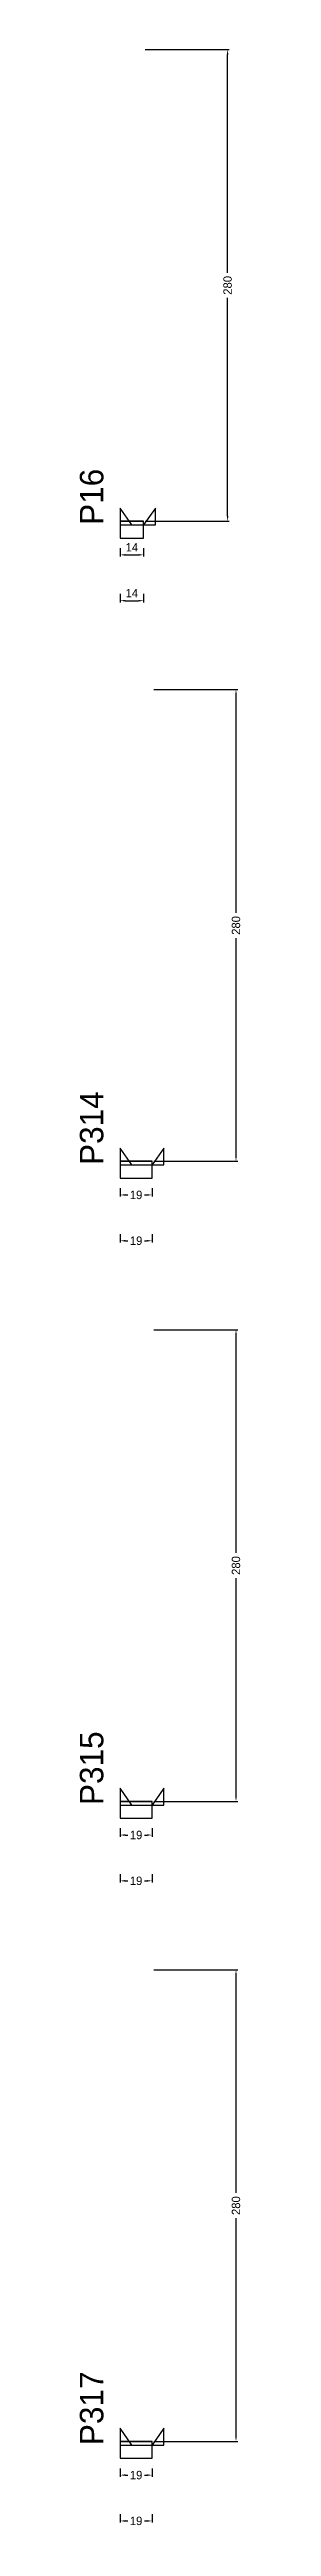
# Model space of a CAD drawing. Header units: centimetres. Extents: x -12000 to 4089, y -6086 to 2114.
# Drawn here: x 3976 to 4072, y -1188 to 282 of the extents above; entities that cross this region are included whole.
import ezdxf

# ---------------------------------------------------------------- set-up
doc = ezdxf.new("R2010")
doc.units = ezdxf.units.CM
for name, color, linetype in [('NOMENCLATURA', 7, 'Continuous'), ('SARR_2.2x10', 60, 'Continuous'), ('SARR_2.2x7', 40, 'Continuous')]:
    doc.layers.add(name, color=color, linetype=linetype)
doc.dimstyles.new('PAINEL-NOVA', dxfattribs={"dimtxt": 5, "dimasz": 3, "dimexe": 1, "dimexo": 1, "dimgap": 1, "dimtad": 1, "dimcen": 2.5, "dimazin": 3, "dimtfac": 1, "dimtmove": 0, "dimatfit": 3})

msp = doc.modelspace()

# ---------------------------------------------------------------- texts
at = {"layer": 'NOMENCLATURA'}
for s, p in [('P16', (3990, 0)), ('P314', (3990, -380)), ('P315', (3990, -760)), ('P317', (3990, -1140))]:
    msp.add_text(s, height=14, rotation=90, dxfattribs=at).set_placement(p)

# ---------------------------------------------------------------- blocks, each defined once
blk = doc.blocks.new('_CLOSEDFILLED')
at = {"color": 0, "linetype": 'BYBLOCK'}
blk.add_solid([(-1, 0.16), (0, 0), (-1, -0.16)], dxfattribs=at)
blk = doc.blocks.new('*D99')
for p, q in [((4000, -1153.8), (4000, -1158.8)), ((4003, -1157.8), (4004.5, -1157.8)), ((4014.5, -1157.8), (4016, -1157.8)), ((4019, -1153.8), (4019, -1158.8))]:
    blk.add_line(p, q)
at = {"layer": 'Defpoints'}
for p in [(4000, -1152.8), (4000, -1157.8), (4019, -1152.8)]:
    blk.add_point(p, dxfattribs=at)
at = {"layer": 'SARR_2.2x10', "xscale": 3, "yscale": 3, "rotation": 180}
blk.add_blockref('_CLOSEDFILLED', (4000, -1157.8), dxfattribs=at)
at = {"layer": 'SARR_2.2x10', "xscale": 3, "yscale": 3}
blk.add_blockref('_CLOSEDFILLED', (4019, -1157.8), dxfattribs=at)
at = {"layer": 'SARR_2.2x10', "insert": (4009.5, -1157.8), "char_height": 5, "attachment_point": 5}
blk.add_mtext('19', dxfattribs=at)
blk = doc.blocks.new('*D100')
for p, q in [((4020, -857.8), (4070, -857.8)), ((4069, -990.3), (4069, -860.8)), ((4069, -1134.8), (4069, -1005.3)), ((4020, -1137.8), (4070, -1137.8))]:
    blk.add_line(p, q)
at = {"layer": 'Defpoints'}
for p in [(4019, -857.8), (4019, -1137.8), (4069, -1137.8)]:
    blk.add_point(p, dxfattribs=at)
at = {"layer": 'SARR_2.2x10', "xscale": 3, "yscale": 3}
for p, rotation in [((4069, -857.8), 90), ((4069, -1137.8), 270)]:
    blk.add_blockref('_CLOSEDFILLED', p, dxfattribs=dict(at, rotation=rotation))
at = {"layer": 'SARR_2.2x10', "insert": (4069, -997.8), "char_height": 5, "attachment_point": 5, "rotation": 90}
blk.add_mtext('280', dxfattribs=at)
blk = doc.blocks.new('*D101')
for p, q in [((4020, -857.8), (4070, -857.8)), ((4069, -990.3), (4069, -860.8)), ((4069, -1134.8), (4069, -1005.3)), ((4020, -1137.8), (4070, -1137.8))]:
    blk.add_line(p, q)
at = {"layer": 'Defpoints'}
for p in [(4019, -857.8), (4019, -1137.8), (4069, -1137.8)]:
    blk.add_point(p, dxfattribs=at)
at = {"layer": 'SARR_2.2x10', "xscale": 3, "yscale": 3}
for p, rotation in [((4069, -857.8), 90), ((4069, -1137.8), 270)]:
    blk.add_blockref('_CLOSEDFILLED', p, dxfattribs=dict(at, rotation=rotation))
at = {"layer": 'SARR_2.2x10', "insert": (4069, -997.8), "char_height": 5, "attachment_point": 5, "rotation": 90}
blk.add_mtext('280', dxfattribs=at)
blk = doc.blocks.new('*D102')
for p, q in [((4020, -857.8), (4070, -857.8)), ((4069, -990.3), (4069, -860.8)), ((4069, -1134.8), (4069, -1005.3)), ((4020, -1137.8), (4070, -1137.8))]:
    blk.add_line(p, q)
at = {"layer": 'Defpoints'}
for p in [(4019, -857.8), (4019, -1137.8), (4069, -1137.8)]:
    blk.add_point(p, dxfattribs=at)
at = {"layer": 'SARR_2.2x10', "xscale": 3, "yscale": 3}
for p, rotation in [((4069, -857.8), 90), ((4069, -1137.8), 270)]:
    blk.add_blockref('_CLOSEDFILLED', p, dxfattribs=dict(at, rotation=rotation))
at = {"layer": 'SARR_2.2x10', "insert": (4069, -997.8), "char_height": 5, "attachment_point": 5, "rotation": 90}
blk.add_mtext('280', dxfattribs=at)
blk = doc.blocks.new('*D103')
for p, q in [((4020, -857.8), (4070, -857.8)), ((4069, -990.3), (4069, -860.8)), ((4069, -1134.8), (4069, -1005.3)), ((4020, -1137.8), (4070, -1137.8))]:
    blk.add_line(p, q)
at = {"layer": 'Defpoints'}
for p in [(4019, -857.8), (4019, -1137.8), (4069, -1137.8)]:
    blk.add_point(p, dxfattribs=at)
at = {"layer": 'SARR_2.2x10', "xscale": 3, "yscale": 3}
for p, rotation in [((4069, -857.8), 90), ((4069, -1137.8), 270)]:
    blk.add_blockref('_CLOSEDFILLED', p, dxfattribs=dict(at, rotation=rotation))
at = {"layer": 'SARR_2.2x10', "insert": (4069, -997.8), "char_height": 5, "attachment_point": 5, "rotation": 90}
blk.add_mtext('280', dxfattribs=at)
blk = doc.blocks.new('*D104')
for p, q in [((4000, -1181), (4000, -1186)), ((4003, -1185), (4004.5, -1185)), ((4014.5, -1185), (4016, -1185)), ((4019, -1181), (4019, -1186))]:
    blk.add_line(p, q)
at = {"layer": 'Defpoints'}
for p in [(4000, -1180), (4000, -1185), (4019, -1180)]:
    blk.add_point(p, dxfattribs=at)
at = {"layer": 'SARR_2.2x10', "xscale": 3, "yscale": 3, "rotation": 180}
blk.add_blockref('_CLOSEDFILLED', (4000, -1185), dxfattribs=at)
at = {"layer": 'SARR_2.2x10', "xscale": 3, "yscale": 3}
blk.add_blockref('_CLOSEDFILLED', (4019, -1185), dxfattribs=at)
at = {"layer": 'SARR_2.2x10', "insert": (4009.5, -1185), "char_height": 5, "attachment_point": 5}
blk.add_mtext('19', dxfattribs=at)
blk = doc.blocks.new('GRA-E')
at = {"layer": 'SARR_2.2x7'}
blk.add_lwpolyline([(0, 0), (7, 0), (0, 10)], close=True, dxfattribs=at)
blk = doc.blocks.new('GRA-D')
at = {"layer": 'SARR_2.2x7'}
blk.add_lwpolyline([(0, 0), (7, 0), (7, 10)], close=True, dxfattribs=at)
blk = doc.blocks.new('*D73')
for p, q in [((4000, -773.8), (4000, -778.8)), ((4003, -777.8), (4004.5, -777.8)), ((4014.5, -777.8), (4016, -777.8)), ((4019, -773.8), (4019, -778.8))]:
    blk.add_line(p, q)
at = {"layer": 'Defpoints'}
for p in [(4000, -772.8), (4000, -777.8), (4019, -772.8)]:
    blk.add_point(p, dxfattribs=at)
at = {"layer": 'SARR_2.2x10', "xscale": 3, "yscale": 3, "rotation": 180}
blk.add_blockref('_CLOSEDFILLED', (4000, -777.8), dxfattribs=at)
at = {"layer": 'SARR_2.2x10', "xscale": 3, "yscale": 3}
blk.add_blockref('_CLOSEDFILLED', (4019, -777.8), dxfattribs=at)
at = {"layer": 'SARR_2.2x10', "insert": (4009.5, -777.8), "char_height": 5, "attachment_point": 5}
blk.add_mtext('19', dxfattribs=at)
blk = doc.blocks.new('*D74')
for p, q in [((4020, -477.8), (4070, -477.8)), ((4069, -610.3), (4069, -480.8)), ((4069, -754.8), (4069, -625.3)), ((4020, -757.8), (4070, -757.8))]:
    blk.add_line(p, q)
at = {"layer": 'Defpoints'}
for p in [(4019, -477.8), (4019, -757.8), (4069, -757.8)]:
    blk.add_point(p, dxfattribs=at)
at = {"layer": 'SARR_2.2x10', "xscale": 3, "yscale": 3}
for p, rotation in [((4069, -477.8), 90), ((4069, -757.8), 270)]:
    blk.add_blockref('_CLOSEDFILLED', p, dxfattribs=dict(at, rotation=rotation))
at = {"layer": 'SARR_2.2x10', "insert": (4069, -617.8), "char_height": 5, "attachment_point": 5, "rotation": 90}
blk.add_mtext('280', dxfattribs=at)
blk = doc.blocks.new('*D75')
for p, q in [((4020, -477.8), (4070, -477.8)), ((4069, -610.3), (4069, -480.8)), ((4069, -754.8), (4069, -625.3)), ((4020, -757.8), (4070, -757.8))]:
    blk.add_line(p, q)
at = {"layer": 'Defpoints'}
for p in [(4019, -477.8), (4019, -757.8), (4069, -757.8)]:
    blk.add_point(p, dxfattribs=at)
at = {"layer": 'SARR_2.2x10', "xscale": 3, "yscale": 3}
for p, rotation in [((4069, -477.8), 90), ((4069, -757.8), 270)]:
    blk.add_blockref('_CLOSEDFILLED', p, dxfattribs=dict(at, rotation=rotation))
at = {"layer": 'SARR_2.2x10', "insert": (4069, -617.8), "char_height": 5, "attachment_point": 5, "rotation": 90}
blk.add_mtext('280', dxfattribs=at)
blk = doc.blocks.new('*D76')
for p, q in [((4020, -477.8), (4070, -477.8)), ((4069, -610.3), (4069, -480.8)), ((4069, -754.8), (4069, -625.3)), ((4020, -757.8), (4070, -757.8))]:
    blk.add_line(p, q)
at = {"layer": 'Defpoints'}
for p in [(4019, -477.8), (4019, -757.8), (4069, -757.8)]:
    blk.add_point(p, dxfattribs=at)
at = {"layer": 'SARR_2.2x10', "xscale": 3, "yscale": 3}
for p, rotation in [((4069, -477.8), 90), ((4069, -757.8), 270)]:
    blk.add_blockref('_CLOSEDFILLED', p, dxfattribs=dict(at, rotation=rotation))
at = {"layer": 'SARR_2.2x10', "insert": (4069, -617.8), "char_height": 5, "attachment_point": 5, "rotation": 90}
blk.add_mtext('280', dxfattribs=at)
blk = doc.blocks.new('*D77')
for p, q in [((4020, -477.8), (4070, -477.8)), ((4069, -610.3), (4069, -480.8)), ((4069, -754.8), (4069, -625.3)), ((4020, -757.8), (4070, -757.8))]:
    blk.add_line(p, q)
at = {"layer": 'Defpoints'}
for p in [(4019, -477.8), (4019, -757.8), (4069, -757.8)]:
    blk.add_point(p, dxfattribs=at)
at = {"layer": 'SARR_2.2x10', "xscale": 3, "yscale": 3}
for p, rotation in [((4069, -477.8), 90), ((4069, -757.8), 270)]:
    blk.add_blockref('_CLOSEDFILLED', p, dxfattribs=dict(at, rotation=rotation))
at = {"layer": 'SARR_2.2x10', "insert": (4069, -617.8), "char_height": 5, "attachment_point": 5, "rotation": 90}
blk.add_mtext('280', dxfattribs=at)
blk = doc.blocks.new('*D78')
for p, q in [((4000, -801), (4000, -806)), ((4003, -805), (4004.5, -805)), ((4014.5, -805), (4016, -805)), ((4019, -801), (4019, -806))]:
    blk.add_line(p, q)
at = {"layer": 'Defpoints'}
for p in [(4000, -800), (4000, -805), (4019, -800)]:
    blk.add_point(p, dxfattribs=at)
at = {"layer": 'SARR_2.2x10', "xscale": 3, "yscale": 3, "rotation": 180}
blk.add_blockref('_CLOSEDFILLED', (4000, -805), dxfattribs=at)
at = {"layer": 'SARR_2.2x10', "xscale": 3, "yscale": 3}
blk.add_blockref('_CLOSEDFILLED', (4019, -805), dxfattribs=at)
at = {"layer": 'SARR_2.2x10', "insert": (4009.5, -805), "char_height": 5, "attachment_point": 5}
blk.add_mtext('19', dxfattribs=at)
blk = doc.blocks.new('*D47')
for p, q in [((4000, -393.8), (4000, -398.8)), ((4019, -393.8), (4019, -398.8)), ((4003, -397.8), (4004.5, -397.8)), ((4014.5, -397.8), (4016, -397.8))]:
    blk.add_line(p, q)
at = {"layer": 'Defpoints'}
for p in [(4000, -392.8), (4019, -392.8), (4000, -397.8)]:
    blk.add_point(p, dxfattribs=at)
at = {"layer": 'SARR_2.2x10', "xscale": 3, "yscale": 3, "rotation": 180}
blk.add_blockref('_CLOSEDFILLED', (4000, -397.8), dxfattribs=at)
at = {"layer": 'SARR_2.2x10', "xscale": 3, "yscale": 3}
blk.add_blockref('_CLOSEDFILLED', (4019, -397.8), dxfattribs=at)
at = {"layer": 'SARR_2.2x10', "insert": (4009.5, -397.8), "char_height": 5, "attachment_point": 5}
blk.add_mtext('19', dxfattribs=at)
blk = doc.blocks.new('*D48')
for p, q in [((4020, -97.8), (4070, -97.8)), ((4069, -230.3), (4069, -100.8)), ((4069, -374.8), (4069, -245.3)), ((4020, -377.8), (4070, -377.8))]:
    blk.add_line(p, q)
at = {"layer": 'Defpoints'}
for p in [(4019, -97.8), (4019, -377.8), (4069, -377.8)]:
    blk.add_point(p, dxfattribs=at)
at = {"layer": 'SARR_2.2x10', "xscale": 3, "yscale": 3}
for p, rotation in [((4069, -97.8), 90), ((4069, -377.8), 270)]:
    blk.add_blockref('_CLOSEDFILLED', p, dxfattribs=dict(at, rotation=rotation))
at = {"layer": 'SARR_2.2x10', "insert": (4069, -237.8), "char_height": 5, "attachment_point": 5, "rotation": 90}
blk.add_mtext('280', dxfattribs=at)
blk = doc.blocks.new('*D49')
for p, q in [((4020, -97.8), (4070, -97.8)), ((4069, -230.3), (4069, -100.8)), ((4069, -374.8), (4069, -245.3)), ((4020, -377.8), (4070, -377.8))]:
    blk.add_line(p, q)
at = {"layer": 'Defpoints'}
for p in [(4019, -97.8), (4019, -377.8), (4069, -377.8)]:
    blk.add_point(p, dxfattribs=at)
at = {"layer": 'SARR_2.2x10', "xscale": 3, "yscale": 3}
for p, rotation in [((4069, -97.8), 90), ((4069, -377.8), 270)]:
    blk.add_blockref('_CLOSEDFILLED', p, dxfattribs=dict(at, rotation=rotation))
at = {"layer": 'SARR_2.2x10', "insert": (4069, -237.8), "char_height": 5, "attachment_point": 5, "rotation": 90}
blk.add_mtext('280', dxfattribs=at)
blk = doc.blocks.new('*D50')
for p, q in [((4020, -97.8), (4070, -97.8)), ((4069, -230.3), (4069, -100.8)), ((4069, -374.8), (4069, -245.3)), ((4020, -377.8), (4070, -377.8))]:
    blk.add_line(p, q)
at = {"layer": 'Defpoints'}
for p in [(4019, -97.8), (4019, -377.8), (4069, -377.8)]:
    blk.add_point(p, dxfattribs=at)
at = {"layer": 'SARR_2.2x10', "xscale": 3, "yscale": 3}
for p, rotation in [((4069, -97.8), 90), ((4069, -377.8), 270)]:
    blk.add_blockref('_CLOSEDFILLED', p, dxfattribs=dict(at, rotation=rotation))
at = {"layer": 'SARR_2.2x10', "insert": (4069, -237.8), "char_height": 5, "attachment_point": 5, "rotation": 90}
blk.add_mtext('280', dxfattribs=at)
blk = doc.blocks.new('*D51')
for p, q in [((4020, -97.8), (4070, -97.8)), ((4069, -230.3), (4069, -100.8)), ((4069, -374.8), (4069, -245.3)), ((4020, -377.8), (4070, -377.8))]:
    blk.add_line(p, q)
at = {"layer": 'Defpoints'}
for p in [(4019, -97.8), (4019, -377.8), (4069, -377.8)]:
    blk.add_point(p, dxfattribs=at)
at = {"layer": 'SARR_2.2x10', "xscale": 3, "yscale": 3}
for p, rotation in [((4069, -97.8), 90), ((4069, -377.8), 270)]:
    blk.add_blockref('_CLOSEDFILLED', p, dxfattribs=dict(at, rotation=rotation))
at = {"layer": 'SARR_2.2x10', "insert": (4069, -237.8), "char_height": 5, "attachment_point": 5, "rotation": 90}
blk.add_mtext('280', dxfattribs=at)
blk = doc.blocks.new('*D52')
for p, q in [((4000, -421), (4000, -426)), ((4003, -425), (4004.5, -425)), ((4014.5, -425), (4016, -425)), ((4019, -421), (4019, -426))]:
    blk.add_line(p, q)
at = {"layer": 'Defpoints'}
for p in [(4000, -420), (4000, -425), (4019, -420)]:
    blk.add_point(p, dxfattribs=at)
at = {"layer": 'SARR_2.2x10', "xscale": 3, "yscale": 3, "rotation": 180}
blk.add_blockref('_CLOSEDFILLED', (4000, -425), dxfattribs=at)
at = {"layer": 'SARR_2.2x10', "xscale": 3, "yscale": 3}
blk.add_blockref('_CLOSEDFILLED', (4019, -425), dxfattribs=at)
at = {"layer": 'SARR_2.2x10', "insert": (4009.5, -425), "char_height": 5, "attachment_point": 5}
blk.add_mtext('19', dxfattribs=at)
blk = doc.blocks.new('*D21')
for p, q in [((4000, -13.8), (4000, -18.8)), ((4014, -13.8), (4014, -18.8)), ((4003, -17.8), (4011, -17.8))]:
    blk.add_line(p, q)
at = {"layer": 'Defpoints'}
for p in [(4000, -12.8), (4014, -12.8), (4000, -17.8)]:
    blk.add_point(p, dxfattribs=at)
at = {"layer": 'SARR_2.2x10', "xscale": 3, "yscale": 3, "rotation": 180}
blk.add_blockref('_CLOSEDFILLED', (4000, -17.8), dxfattribs=at)
at = {"layer": 'SARR_2.2x10', "xscale": 3, "yscale": 3}
blk.add_blockref('_CLOSEDFILLED', (4014, -17.8), dxfattribs=at)
at = {"layer": 'SARR_2.2x10', "insert": (4007, -13.3), "char_height": 5, "attachment_point": 5}
blk.add_mtext('14', dxfattribs=at)
blk = doc.blocks.new('*D22')
for p, q in [((4015, 282.2), (4065, 282.2)), ((4064, 149.7), (4064, 279.2)), ((4064, 5.2), (4064, 134.7)), ((4015, 2.2), (4065, 2.2))]:
    blk.add_line(p, q)
at = {"layer": 'Defpoints'}
for p in [(4014, 282.2), (4014, 2.2), (4064, 2.2)]:
    blk.add_point(p, dxfattribs=at)
at = {"layer": 'SARR_2.2x10', "xscale": 3, "yscale": 3}
for p, rotation in [((4064, 282.2), 90), ((4064, 2.2), 270)]:
    blk.add_blockref('_CLOSEDFILLED', p, dxfattribs=dict(at, rotation=rotation))
at = {"layer": 'SARR_2.2x10', "insert": (4064, 142.2), "char_height": 5, "attachment_point": 5, "rotation": 90}
blk.add_mtext('280', dxfattribs=at)
blk = doc.blocks.new('*D23')
for p, q in [((4015, 282.2), (4065, 282.2)), ((4064, 149.7), (4064, 279.2)), ((4064, 5.2), (4064, 134.7)), ((4015, 2.2), (4065, 2.2))]:
    blk.add_line(p, q)
at = {"layer": 'Defpoints'}
for p in [(4014, 282.2), (4014, 2.2), (4064, 2.2)]:
    blk.add_point(p, dxfattribs=at)
at = {"layer": 'SARR_2.2x10', "xscale": 3, "yscale": 3}
for p, rotation in [((4064, 282.2), 90), ((4064, 2.2), 270)]:
    blk.add_blockref('_CLOSEDFILLED', p, dxfattribs=dict(at, rotation=rotation))
at = {"layer": 'SARR_2.2x10', "insert": (4064, 142.2), "char_height": 5, "attachment_point": 5, "rotation": 90}
blk.add_mtext('280', dxfattribs=at)
blk = doc.blocks.new('*D24')
for p, q in [((4015, 282.2), (4065, 282.2)), ((4064, 149.7), (4064, 279.2)), ((4064, 5.2), (4064, 134.7)), ((4015, 2.2), (4065, 2.2))]:
    blk.add_line(p, q)
at = {"layer": 'Defpoints'}
for p in [(4014, 282.2), (4014, 2.2), (4064, 2.2)]:
    blk.add_point(p, dxfattribs=at)
at = {"layer": 'SARR_2.2x10', "xscale": 3, "yscale": 3}
for p, rotation in [((4064, 282.2), 90), ((4064, 2.2), 270)]:
    blk.add_blockref('_CLOSEDFILLED', p, dxfattribs=dict(at, rotation=rotation))
at = {"layer": 'SARR_2.2x10', "insert": (4064, 142.2), "char_height": 5, "attachment_point": 5, "rotation": 90}
blk.add_mtext('280', dxfattribs=at)
blk = doc.blocks.new('*D25')
for p, q in [((4015, 282.2), (4065, 282.2)), ((4064, 149.7), (4064, 279.2)), ((4064, 5.2), (4064, 134.7)), ((4015, 2.2), (4065, 2.2))]:
    blk.add_line(p, q)
at = {"layer": 'Defpoints'}
for p in [(4014, 282.2), (4014, 2.2), (4064, 2.2)]:
    blk.add_point(p, dxfattribs=at)
at = {"layer": 'SARR_2.2x10', "xscale": 3, "yscale": 3}
for p, rotation in [((4064, 282.2), 90), ((4064, 2.2), 270)]:
    blk.add_blockref('_CLOSEDFILLED', p, dxfattribs=dict(at, rotation=rotation))
at = {"layer": 'SARR_2.2x10', "insert": (4064, 142.2), "char_height": 5, "attachment_point": 5, "rotation": 90}
blk.add_mtext('280', dxfattribs=at)
blk = doc.blocks.new('*D26')
for p, q in [((4000, -41), (4000, -46)), ((4014, -41), (4014, -46)), ((4003, -45), (4011, -45))]:
    blk.add_line(p, q)
at = {"layer": 'Defpoints'}
for p in [(4000, -40), (4014, -40), (4000, -45)]:
    blk.add_point(p, dxfattribs=at)
at = {"layer": 'SARR_2.2x10', "xscale": 3, "yscale": 3, "rotation": 180}
blk.add_blockref('_CLOSEDFILLED', (4000, -45), dxfattribs=at)
at = {"layer": 'SARR_2.2x10', "xscale": 3, "yscale": 3}
blk.add_blockref('_CLOSEDFILLED', (4014, -45), dxfattribs=at)
at = {"layer": 'SARR_2.2x10', "insert": (4007, -40.5), "char_height": 5, "attachment_point": 5}
blk.add_mtext('14', dxfattribs=at)

# ---------------------------------------------------------------- dimensions: what is measured, and where the dimension line sits
at = {"layer": 'SARR_2.2x10'}
for base, p1, p2, picture, middle in [((4064, 2.2), (4014, 2.2), (4014, 282.2), '*D22', (4064, 142.2)), ((4064, 2.2), (4014, 2.2), (4014, 282.2), '*D23', (4064, 142.2)), ((4064, 2.2), (4014, 2.2), (4014, 282.2), '*D24', (4064, 142.2)), ((4064, 2.2), (4014, 2.2), (4014, 282.2), '*D25', (4064, 142.2)), ((4069, -377.8), (4019, -377.8), (4019, -97.8), '*D48', (4069, -237.8)), ((4069, -377.8), (4019, -377.8), (4019, -97.8), '*D49', (4069, -237.8)), ((4069, -377.8), (4019, -377.8), (4019, -97.8), '*D50', (4069, -237.8)), ((4069, -377.8), (4019, -377.8), (4019, -97.8), '*D51', (4069, -237.8)), ((4069, -757.8), (4019, -757.8), (4019, -477.8), '*D74', (4069, -617.8)), ((4069, -757.8), (4019, -757.8), (4019, -477.8), '*D75', (4069, -617.8)), ((4069, -757.8), (4019, -757.8), (4019, -477.8), '*D76', (4069, -617.8)), ((4069, -757.8), (4019, -757.8), (4019, -477.8), '*D77', (4069, -617.8)), ((4069, -1137.8), (4019, -1137.8), (4019, -857.8), '*D100', (4069, -997.8)), ((4069, -1137.8), (4019, -1137.8), (4019, -857.8), '*D101', (4069, -997.8)), ((4069, -1137.8), (4019, -1137.8), (4019, -857.8), '*D102', (4069, -997.8)), ((4069, -1137.8), (4019, -1137.8), (4019, -857.8), '*D103', (4069, -997.8))]:
    dim = msp.add_linear_dim(base=base, p1=p1, p2=p2, angle=90, dimstyle='PAINEL-NOVA', dxfattribs=at)
    dim.commit()
    dim.dimension.update_dxf_attribs({"geometry": picture, "text_midpoint": middle})
for base, p1, p2, picture, middle in [((4000, -17.8), (4000, -12.8), (4014, -12.8), '*D21', (4007, -13.3)), ((4000, -45), (4000, -40), (4014, -40), '*D26', (4007, -40.5)), ((4000, -397.8), (4000, -392.8), (4019, -392.8), '*D47', (4009.5, -397.8)), ((4000, -425), (4000, -420), (4019, -420), '*D52', (4009.5, -425)), ((4000, -777.8), (4000, -772.8), (4019, -772.8), '*D73', (4009.5, -777.8)), ((4000, -805), (4000, -800), (4019, -800), '*D78', (4009.5, -805)), ((4000, -1157.8), (4000, -1152.8), (4019, -1152.8), '*D99', (4009.5, -1157.8)), ((4000, -1185), (4000, -1180), (4019, -1180), '*D104', (4009.5, -1185))]:
    dim = msp.add_linear_dim(base=base, p1=p1, p2=p2, dimstyle='PAINEL-NOVA', dxfattribs=at)
    dim.commit()
    dim.dimension.update_dxf_attribs({"geometry": picture, "text_midpoint": middle})

# ---------------------------------------------------------------- linework, layer by layer
at = {"layer": 'SARR_2.2x10'}
for p, q in [((4014, 2.2), (4000, 2.2)), ((4000, 2.2), (4000, -7.8)), ((4014, -7.8), (4014, 2.2)), ((4000, -7.8), (4014, -7.8)), ((4019, -377.8), (4000, -377.8)), ((4000, -377.8), (4000, -387.8)), ((4019, -387.8), (4019, -377.8)), ((4000, -387.8), (4019, -387.8)), ((4019, -757.8), (4000, -757.8)), ((4000, -757.8), (4000, -767.8)), ((4019, -767.8), (4019, -757.8)), ((4000, -767.8), (4019, -767.8)), ((4019, -1137.8), (4000, -1137.8)), ((4000, -1137.8), (4000, -1147.8)), ((4019, -1147.8), (4019, -1137.8)), ((4000, -1147.8), (4019, -1147.8))]:
    msp.add_line(p, q, dxfattribs=at)
at = {"layer": 'SARR_2.2x7'}
for p, q in [((4014, 2.2), (4000, 2.2)), ((4000, 2.2), (4000, 0)), ((4000, 2.2), (4007, 2.2)), ((4000, 2.2), (4007, 2.2)), ((4000, 2.2), (4007, 2.2)), ((4000, 2.2), (4007, 2.2)), ((4000, 0), (4014, 0)), ((4007, 2.2), (4014, 2.2)), ((4007, 2.2), (4014, 2.2)), ((4007, 2.2), (4014, 2.2)), ((4007, 2.2), (4014, 2.2)), ((4014, 0), (4014, 2.2)), ((4019, -377.8), (4000, -377.8)), ((4000, -377.8), (4000, -380)), ((4000, -377.8), (4007, -377.8)), ((4000, -377.8), (4007, -377.8)), ((4000, -377.8), (4007, -377.8)), ((4000, -377.8), (4007, -377.8)), ((4000, -380), (4019, -380)), ((4007, -377.8), (4019, -377.8)), ((4007, -377.8), (4019, -377.8)), ((4007, -377.8), (4019, -377.8)), ((4007, -377.8), (4019, -377.8)), ((4019, -380), (4019, -377.8)), ((4019, -757.8), (4000, -757.8)), ((4000, -757.8), (4000, -760)), ((4000, -757.8), (4007, -757.8)), ((4000, -757.8), (4007, -757.8)), ((4000, -757.8), (4007, -757.8)), ((4000, -757.8), (4007, -757.8)), ((4000, -760), (4019, -760)), ((4007, -757.8), (4019, -757.8)), ((4007, -757.8), (4019, -757.8)), ((4007, -757.8), (4019, -757.8)), ((4007, -757.8), (4019, -757.8)), ((4019, -760), (4019, -757.8)), ((4019, -1137.8), (4000, -1137.8)), ((4000, -1137.8), (4000, -1140)), ((4000, -1137.8), (4007, -1137.8)), ((4000, -1137.8), (4007, -1137.8)), ((4000, -1137.8), (4007, -1137.8)), ((4000, -1137.8), (4007, -1137.8)), ((4000, -1140), (4019, -1140)), ((4007, -1137.8), (4019, -1137.8)), ((4007, -1137.8), (4019, -1137.8)), ((4007, -1137.8), (4019, -1137.8)), ((4007, -1137.8), (4019, -1137.8)), ((4019, -1140), (4019, -1137.8))]:
    msp.add_line(p, q, dxfattribs=at)

# ---------------------------------------------------------------- block references
for name, p in [('GRA-E', (4000, 0)), ('GRA-D', (4014, 0)), ('GRA-E', (4000, -380)), ('GRA-D', (4019, -380)), ('GRA-E', (4000, -760)), ('GRA-D', (4019, -760)), ('GRA-E', (4000, -1140)), ('GRA-D', (4019, -1140))]:
    msp.add_blockref(name, p, dxfattribs=at)

msp.set_redraw_order([(e.dxf.handle, doc.entitydb.next_handle()) for e in msp.query("TEXT MTEXT ATTDEF DIMENSION ARC_DIMENSION")])  # texts and dimensions are drawn at this point

doc.saveas('drawing.dxf')
